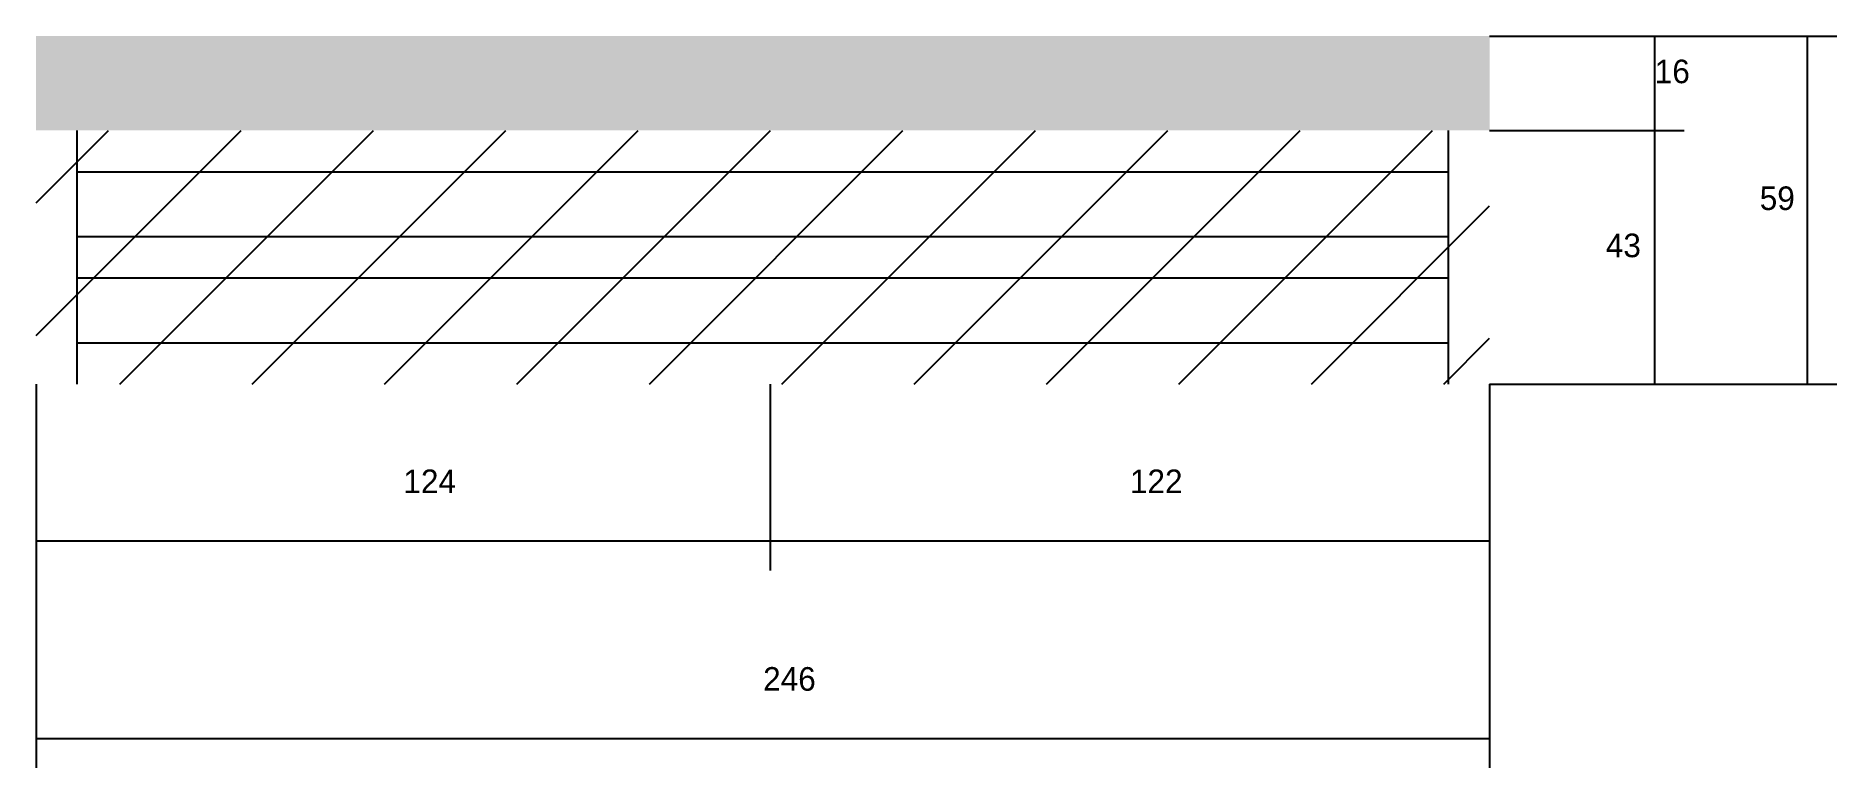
# Model space of a CAD drawing. Header units: metres. Extents: x -65046 to 21926, y -45195 to 1016.
# Drawn here: x 12085.2 to 12390.6, y -605.4 to -481.3 of the extents above; entities that cross this region are included whole.
import ezdxf

# ---------------------------------------------------------------- set-up
doc = ezdxf.new("R2010")
doc.units = ezdxf.units.M
for name, color, linetype in [('COTA', 241, 'Continuous'), ('REAPROVEITAMENTO', 251, 'Continuous'), ('SARR_2.2x7', 40, 'Continuous')]:
    doc.layers.add(name, color=color, linetype=linetype)

msp = doc.modelspace()

# ---------------------------------------------------------------- texts
at = {"layer": 'COTA'}
for s, p in [('16', (12359.7, -489.3)), ('59', (12377.5, -510.8)), ('43', (12351.4, -518.8)), ('124', (12147.5, -558.8)), ('122', (12270.7, -558.8)), ('246', (12208.5, -592.3))]:
    msp.add_text(s, height=4, dxfattribs=at).set_placement(p)

# ---------------------------------------------------------------- hatches: boundary and pattern name
at = {"layer": 'COTA'}
h = msp.add_hatch(dxfattribs=at)
h.set_pattern_fill('AR-CONC', scale=0.03)
h.paths.add_polyline_path([(12085.2, -481.3), (12331.7, -481.3), (12331.7, -481.3), (12331.7, -497.3), (12331.7, -497.3), (12085.2, -497.3), (12085.2, -497.3), (12085.2, -481.3)])
at = {"layer": 'REAPROVEITAMENTO'}
h = msp.add_hatch(dxfattribs=at)
h.set_pattern_fill('ANSI31', scale=5)
h.paths.add_polyline_path([(12331.7, -540.3), (12331.7, -497.3), (12331.7, -497.3), (12085.2, -497.3), (12085.2, -497.3), (12085.2, -540.3), (12085.2, -540.3), (12331.7, -540.3)])

# ---------------------------------------------------------------- linework, layer by layer
at = {"layer": 'COTA'}
for p, q in [((12331.7, -481.3), (12364.7, -481.3)), ((12331.7, -481.3), (12390.6, -481.3)), ((12359.7, -497.3), (12359.7, -481.3)), ((12385.6, -540.3), (12385.6, -481.3)), ((12331.7, -497.3), (12364.7, -497.3)), ((12331.7, -497.3), (12364.7, -497.3)), ((12359.7, -540.3), (12359.7, -497.3)), ((12085.2, -540.3), (12085.2, -571.9)), ((12085.2, -540.3), (12085.2, -605.4)), ((12209.7, -540.3), (12209.7, -571.9)), ((12209.7, -540.3), (12209.7, -571.9)), ((12331.7, -540.3), (12331.7, -571.9)), ((12331.7, -540.3), (12331.7, -605.4)), ((12331.7, -540.3), (12364.7, -540.3)), ((12331.7, -540.3), (12390.6, -540.3)), ((12085.2, -566.9), (12209.7, -566.9)), ((12209.7, -566.9), (12331.7, -566.9)), ((12085.2, -600.4), (12331.7, -600.4))]:
    msp.add_line(p, q, dxfattribs=at)
at = {"layer": 'SARR_2.2x7'}
for p, q in [((12092.2, -540.3), (12092.2, -497.3)), ((12324.7, -540.3), (12324.7, -497.3)), ((12092.2, -504.3), (12209.7, -504.3)), ((12209.7, -504.3), (12324.7, -504.3)), ((12092.2, -515.3), (12209.7, -515.3)), ((12209.7, -515.3), (12324.7, -515.3)), ((12092.2, -522.3), (12209.7, -522.3)), ((12209.7, -522.3), (12324.7, -522.3)), ((12092.2, -533.3), (12209.7, -533.3)), ((12209.7, -533.3), (12324.7, -533.3))]:
    msp.add_line(p, q, dxfattribs=at)

msp.set_redraw_order([(e.dxf.handle, doc.entitydb.next_handle()) for e in msp.query("TEXT MTEXT ATTDEF DIMENSION ARC_DIMENSION")])  # texts and dimensions are drawn at this point

doc.saveas('drawing.dxf')
